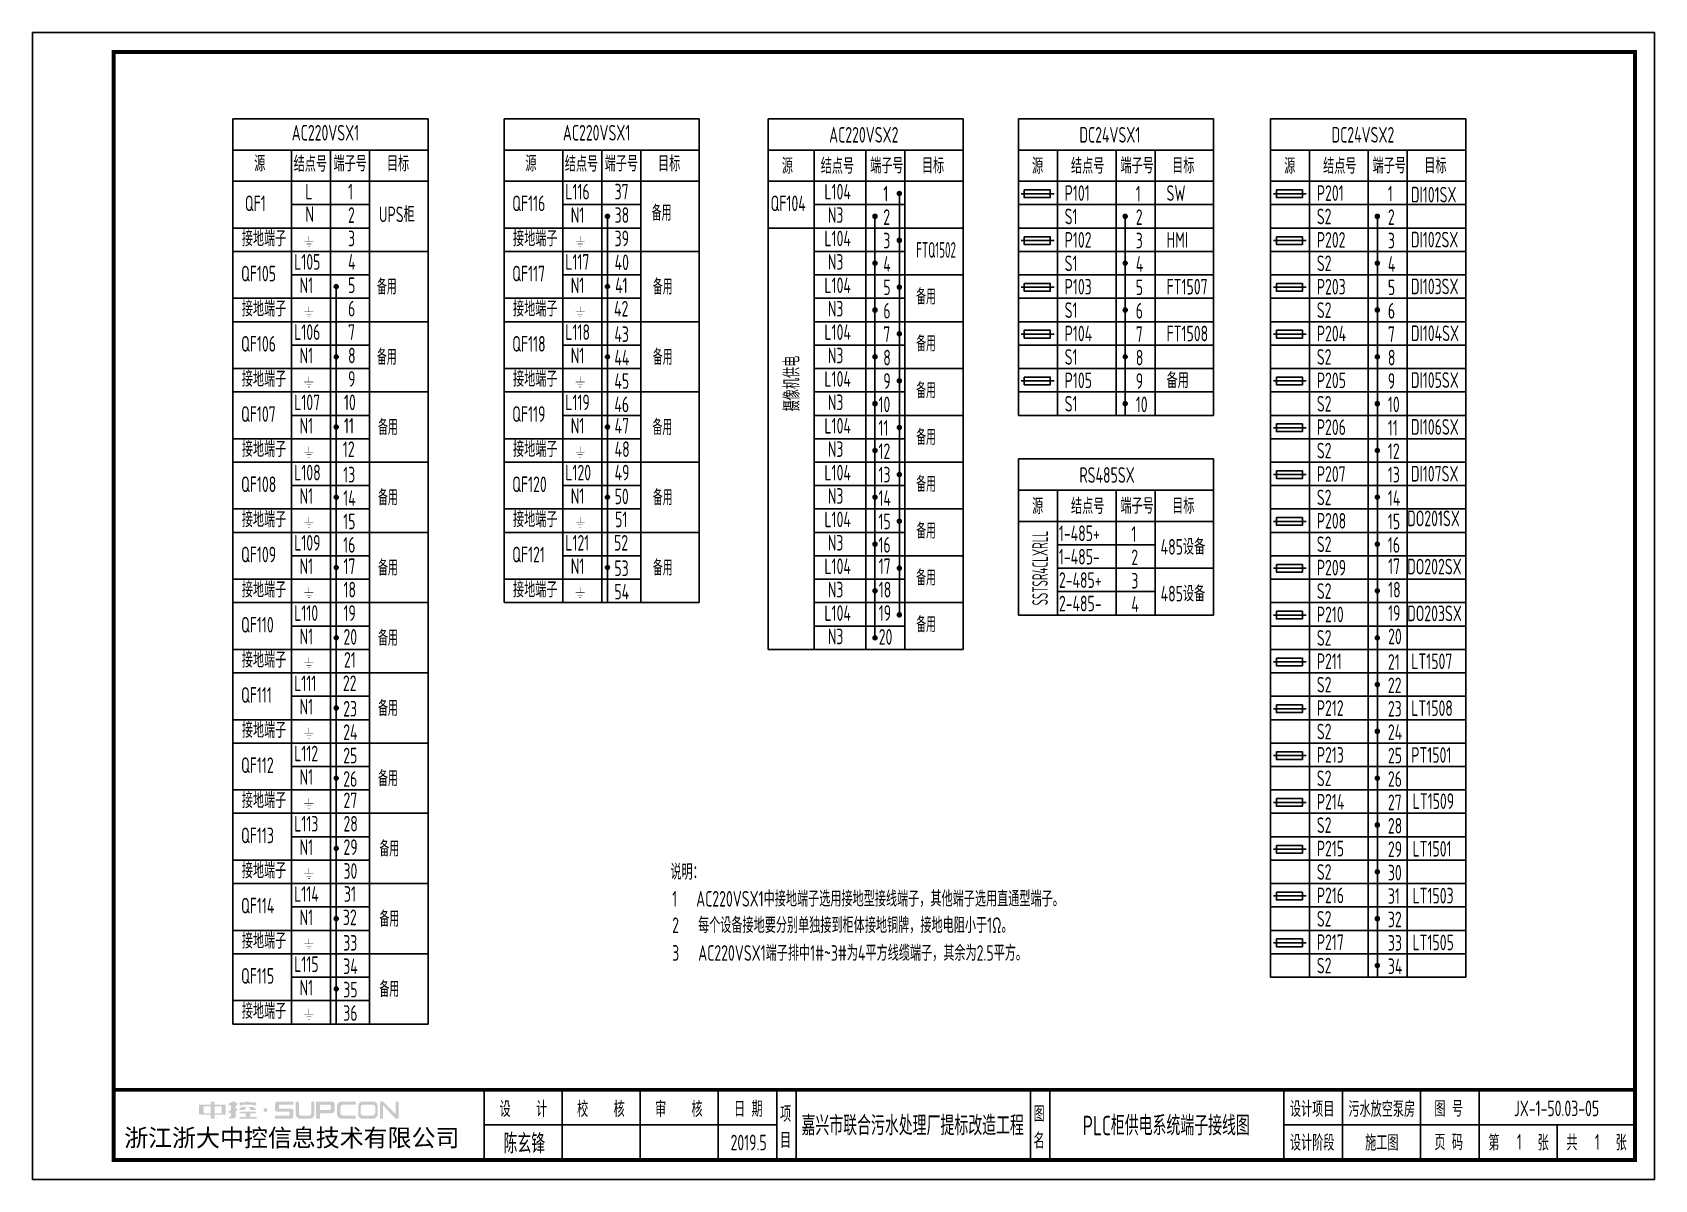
# Model space of a CAD drawing. Header units: millimetres. Extents: x 30557 to 235556, y -116603 to -73383.
# Drawn here: x 143063 to 147221, y -76323 to -73383 of the extents above; entities that cross this region are included whole.
import ezdxf
from ezdxf.enums import TextEntityAlignment as Align

# ---------------------------------------------------------------- set-up
doc = ezdxf.new("R2010")
doc.units = ezdxf.units.MM
doc.layers.add('1', color=3, linetype='Continuous')
doc.layers.add('文本层', color=2, linetype='Continuous')
doc.layers.add('_Drawing', color=7, linetype='Continuous', lineweight=25)
doc.styles.add('supcon', font='sceie.shx', dxfattribs={"width": 0.75, "height": 40, "bigfont": 'sceic.shx'})
doc.styles.add('Title', font='', dxfattribs={"height": 45})
doc.styles.get('Title').set_extended_font_data('SimHei')

msp = doc.modelspace()

# ---------------------------------------------------------------- texts
at = {"style": 'supcon', "width": 0.75}
for s, p in [('L', (143762.2, -73811)), ('L116', (144428.4, -73811)), ('L104', (145092.6, -73811)), ('P101', (145708.5, -73814.6)), ('SW', (145969.6, -73814.6)), ('P201', (146354.8, -73814.6)), ('DI101SX', (146596.2, -73818.6)), ('N', (143762.2, -73868.7)), ('N1', (144442.4, -73871)), ('N3', (145101.3, -73871)), ('S1', (145708.5, -73874.6)), ('S2', (146354.8, -73874.6)), ('L104', (145092.6, -73931)), ('P102', (145708.5, -73934.6)), ('HMI', (145969.6, -73934.6)), ('P202', (146354.8, -73934.6)), ('DI102SX', (146596.2, -73933.9)), ('L105', (143733.4, -73991)), ('L117', (144428.4, -73991)), ('N3', (145101.3, -73991)), ('S1', (145708.5, -73994.6)), ('S2', (146354.8, -73994.6)), ('N1', (143747.3, -74051)), ('N1', (144442.4, -74051)), ('L104', (145092.6, -74051)), ('P103', (145708.5, -74054.6)), ('FT1507', (145969.6, -74054.6)), ('P203', (146354.8, -74054.6)), ('DI103SX', (146596.2, -74053.9)), ('N3', (145101.3, -74111)), ('S1', (145708.5, -74114.6)), ('S2', (146354.8, -74114.6)), ('L106', (143733.4, -74171)), ('L118', (144428.4, -74171)), ('L104', (145092.6, -74171)), ('P104', (145708.5, -74174.6)), ('FT1508', (145969.6, -74174.6)), ('P204', (146354.8, -74174.6)), ('DI104SX', (146596.2, -74173.9)), ('N1', (143747.3, -74231)), ('N1', (144442.4, -74231)), ('N3', (145101.3, -74231)), ('S1', (145708.5, -74234.6)), ('S2', (146354.8, -74234.6)), ('L104', (145092.6, -74291)), ('P105', (145708.5, -74294.6)), ('备用', (145969.6, -74294.6)), ('P205', (146354.8, -74294.6)), ('DI105SX', (146596.2, -74293.9)), ('L107', (143733.4, -74351)), ('L119', (144428.4, -74351)), ('N3', (145101.3, -74351)), ('S1', (145708.5, -74354.6)), ('S2', (146354.8, -74354.6)), ('N1', (143747.3, -74411)), ('N1', (144442.4, -74411)), ('L104', (145092.6, -74411)), ('P206', (146354.8, -74414.6)), ('DI106SX', (146596.2, -74413.9)), ('N3', (145101.3, -74471)), ('S2', (146354.8, -74474.6)), ('L108', (143733.4, -74531)), ('L120', (144428.4, -74531)), ('L104', (145092.6, -74531)), ('P207', (146354.8, -74534.6)), ('DI107SX', (146596.2, -74533.9)), ('N1', (143747.3, -74591)), ('N1', (144442.4, -74591)), ('N3', (145101.3, -74591)), ('S2', (146354.8, -74594.6)), ('L104', (145092.6, -74651)), ('P208', (146354.8, -74654.6)), ('DO201SX', (146586.4, -74648.5)), ('L109', (143733.4, -74711)), ('L121', (144428.4, -74711)), ('N3', (145101.3, -74711)), ('1-485+', (145693.7, -74686.6)), ('485设备', (145954.5, -74721.3)), ('S2', (146354.8, -74714.6)), ('1-485-', (145693.7, -74746.6)), ('N1', (143747.3, -74771)), ('N1', (144442.4, -74771)), ('L104', (145092.6, -74771)), ('P209', (146354.8, -74774.6)), ('DO202SX', (146586.4, -74771.9)), ('N3', (145101.3, -74831)), ('2-485+', (145693.7, -74806.6)), ('485设备', (145954.5, -74841.3)), ('S2', (146354.8, -74834.6)), ('2-485-', (145693.7, -74866.6)), ('L110', (143733.4, -74891)), ('L104', (145092.6, -74891)), ('P210', (146354.8, -74894.6)), ('DO203SX', (146586.4, -74891.9)), ('N1', (143747.3, -74951)), ('N3', (145101.3, -74951)), ('S2', (146354.8, -74954.6)), ('P211', (146354.8, -75014.6)), ('LT1507', (146596.8, -75014.8)), ('L111', (143733.4, -75071)), ('S2', (146354.8, -75074.6)), ('N1', (143747.3, -75131)), ('P212', (146354.8, -75134.6)), ('LT1508', (146596.8, -75134.8)), ('S2', (146354.8, -75194.6)), ('L112', (143733.4, -75251)), ('P213', (146354.8, -75254.6)), ('PT1501', (146596.8, -75254.8)), ('N1', (143747.3, -75311)), ('S2', (146354.8, -75314.6)), ('P214', (146354.8, -75374.6)), ('LT1509', (146600.5, -75373.2)), ('L113', (143733.4, -75431)), ('S2', (146354.8, -75434.6)), ('N1', (143747.3, -75491)), ('P215', (146354.8, -75494.6)), ('LT1501', (146600, -75495.3)), ('S2', (146354.8, -75554.6)), ('L114', (143733.4, -75611)), ('P216', (146354.8, -75614.6)), ('LT1503', (146600, -75615.3)), ('N1', (143747.3, -75671)), ('S2', (146354.8, -75674.6)), ('P217', (146354.8, -75734.6)), ('LT1505', (146600, -75735.3)), ('L115', (143733.4, -75791)), ('S2', (146354.8, -75794.6)), ('N1', (143747.3, -75851))]:
    msp.add_text(s, height=40, dxfattribs=at).set_placement(p)
at = {"color": 3, "style": 'supcon', "width": 0.75}
for s, height, p in [('污水放空泵房', 40, (146521.3, -76140.5)), ('陈玄锋', 50, (144323.4, -76228)), ('2019.5', 40, (144898.4, -76228)), ('1', 40, (146873.9, -76226.6))]:
    msp.add_text(s, height=height, dxfattribs=at).set_placement(p, align=Align.MIDDLE)
at = {"layer": '1', "color": 7, "style": 'supcon', "width": 0.75}
for s, p in [('说明：', (144697.9, -75554.4)), ('1   AC220VSX1中接地端子选用接地型接线端子，其他端子选用直通型端子。', (144702.4, -75623.4)), ('2   每个设备接地要分别单独接到柜体接地铜牌，接地电阻小于1Ω。', (144702.4, -75691.1)), ('3   AC220VSX1端子排中1#~3#为4平方线缆端子，其余为2.5平方。', (144702.4, -75762.3))]:
    msp.add_text(s, height=40, dxfattribs=at).set_placement(p)
at = {"layer": '_Drawing', "color": 3, "style": 'supcon', "width": 0.75}
for s, height, p in [('JX-1-50.03-05', 40, (146969.1, -76140.5)), ('嘉兴市联合污水处理厂提标改造工程', 50, (145318.9, -76181.9)), ('PLC柜供电系统端子接线图', 50, (145968.9, -76181.9)), ('1', 40, (147073.9, -76226.6))]:
    msp.add_text(s, height=height, dxfattribs=at).set_placement(p, align=Align.MIDDLE)
at = {"layer": '文本层', "color": 0, "style": 'supcon', "width": 0.75}
for s, p in [('AC220VSX1', (143727.2, -73660)), ('AC220VSX1', (144422.3, -73660)), ('AC220VSX2', (145104.8, -73665.3)), ('DC24VSX1', (145746.3, -73665.3)), ('DC24VSX2', (146392.6, -73665.3)), ('源', (143631.1, -73739.1)), ('结点号', (143732.2, -73740)), ('端子号 ', (143834.2, -73739.1)), ('目标', (143971.1, -73739.1)), ('源', (144326.2, -73739.1)), ('结点号', (144427.2, -73740)), ('端子号 ', (144529.3, -73739.1)), ('目标', (144666.2, -73739.1)), ('源', (144983.4, -73745.3)), ('结点号 ', (145083.2, -73745.3)), ('端子号', (145210, -73744.4)), ('目标', (145342.5, -73744.4)), ('源', (145624.9, -73745.3)), ('结点号 ', (145724.7, -73745.3)), ('端子号', (145851.5, -73744.4)), ('目标', (145984, -73744.4)), ('源', (146271.2, -73745.3)), ('结点号 ', (146371, -73745.3)), ('端子号', (146497.7, -73744.4)), ('目标', (146630.3, -73744.4)), ('1', (143871.6, -73811)), ('37', (144554.9, -73811)), ('1', (145890.8, -73816.3)), ('2', (143871.6, -73871)), ('38', (144554.9, -73871)), ('2', (145890.8, -73876.3)), ('3', (143871.6, -73931)), ('39', (144554.9, -73931)), ('3', (145890.8, -73936.3)), ('4', (143871.6, -73991)), ('40', (144554.9, -73992.1)), ('4', (145890.8, -73996.3)), ('5', (143871.6, -74051)), ('41', (144556.2, -74051)), ('5', (145890.8, -74056.3)), ('6', (143871.6, -74111)), ('42', (144553.4, -74111)), ('6', (145890.8, -74116.3)), ('7', (143871.6, -74171)), ('8', (143871.6, -74231)), ('9', (143871.6, -74291)), ('10', (143861.1, -74351)), ('11', (143861.1, -74411)), ('47', (144554.9, -74411)), ('12', (143858.3, -74471)), ('48', (144554.9, -74471)), ('49', (144554.9, -74531)), ('RS485SX', (145746.3, -74537.2)), ('50', (144554.9, -74592.1)), ('源', (145624.9, -74617.3)), ('结点号 ', (145724.7, -74617.3)), ('端子号', (145851.5, -74616.4)), ('目标', (145984, -74616.4)), ('51', (144556.2, -74651)), ('52', (144553.4, -74711)), ('1', (145879.4, -74688.3)), ('2', (145879.4, -74748.3)), ('17', (143859.8, -74771)), ('17', (145231.9, -74771)), ('17', (146537.6, -74771)), ('18', (143859.8, -74831)), ('18', (145231.9, -74831)), ('3', (145879.4, -74808.3)), ('18', (146537.6, -74831)), ('4', (145879.4, -74868.3)), ('19', (143859.8, -74891)), ('19', (145231.9, -74891)), ('19', (146537.6, -74891)), ('20', (143859.8, -74952.1)), ('20', (145231.9, -74952.1)), ('20', (146537.6, -74951)), ('21', (143861.1, -75011)), ('22', (143858.3, -75071)), ('27', (143859.8, -75371)), ('28', (143859.8, -75431)), ('29', (143859.8, -75491)), ('30', (143859.8, -75552.1)), ('31', (143861.1, -75611)), ('32', (143858.3, -75671))]:
    msp.add_text(s, height=40, dxfattribs=at).set_placement(p)
at = {"layer": '文本层', "color": 7, "style": 'supcon'}
for s, width, p in [('QF1', 0.75, (143607.2, -73841)), ('QF116', 0.75, (144292.4, -73841)), ('QF104', 0.75, (144954.6, -73841)), ('1', 0.75, (145243.6, -73816.3)), ('1', 0.75, (146537, -73816.3)), ('UPS柜', 0.75, (143950.7, -73869.2)), ('备用', 0.6, (144650.1, -73865.4)), ('2', 0.75, (145243.6, -73876.3)), ('2', 0.75, (146537, -73876.3)), ('接地端子', 0.75, (143599.3, -73931)), ('接地端子', 0.75, (144294.4, -73931)), ('3', 0.75, (145243.6, -73936.3)), ('FTQ1502', 0.6, (145328, -73960.3)), ('3', 0.75, (146537, -73936.3)), ('4', 0.75, (145243.6, -73996.3)), ('4', 0.75, (146537, -73996.3)), ('QF105', 0.75, (143597.3, -74021)), ('备用', 0.6, (143945.7, -74054.8)), ('QF117', 0.75, (144292.4, -74021)), ('备用', 0.6, (144653.1, -74054.8)), ('5', 0.75, (145243.6, -74056.3)), ('备用', 0.6, (145328, -74080.3)), ('5', 0.75, (146537, -74056.3)), ('接地端子', 0.75, (143599.3, -74111)), ('接地端子', 0.75, (144294.4, -74111)), ('6', 0.75, (145243.6, -74116.3)), ('6', 0.75, (146537, -74116.3)), ('43', 0.75, (144554.3, -74176.3)), ('7', 0.75, (145243.6, -74176.3)), ('7', 0.75, (145890.8, -74176.3)), ('7', 0.75, (146537, -74176.3)), ('QF106', 0.75, (143597.3, -74201)), ('QF118', 0.75, (144292.4, -74201)), ('备用', 0.6, (145328, -74200.3)), ('备用', 0.6, (143945.7, -74234.8)), ('44', 0.75, (144554.3, -74236.3)), ('备用', 0.6, (144653.1, -74234.8)), ('8', 0.75, (145243.6, -74236.3)), ('8', 0.75, (145890.8, -74236.3)), ('8', 0.75, (146537, -74236.3)), ('接地端子', 0.75, (143599.3, -74291)), ('接地端子', 0.75, (144294.4, -74291)), ('45', 0.75, (144554.3, -74296.3)), ('9', 0.75, (145243.6, -74296.3)), ('9', 0.75, (145890.8, -74296.3)), ('9', 0.75, (146537, -74296.3)), ('备用', 0.6, (145328, -74320.3)), ('QF107', 0.75, (143597.3, -74381)), ('QF119', 0.75, (144292.4, -74381)), ('46', 0.75, (144554.3, -74356.3)), ('10', 0.75, (145231.2, -74356.3)), ('10', 0.75, (145890.8, -74356.3)), ('10', 0.75, (146537, -74356.3)), ('备用', 0.6, (143948.5, -74414.8)), ('备用', 0.6, (144652.1, -74414.8)), ('11', 0.75, (145231.2, -74416.3)), ('11', 0.75, (146537, -74416.3)), ('接地端子', 0.75, (143599.3, -74471)), ('接地端子', 0.75, (144294.4, -74471)), ('备用', 0.6, (145328, -74440.3)), ('12', 0.75, (145231.2, -74476.3)), ('12', 0.75, (146537, -74476.3)), ('13', 0.75, (143859.2, -74536.3)), ('13', 0.75, (145231.2, -74536.3)), ('13', 0.75, (146537, -74536.3)), ('QF108', 0.75, (143597.3, -74561)), ('备用', 0.6, (143948.5, -74594.8)), ('QF120', 0.75, (144292.4, -74561)), ('备用', 0.6, (144653.1, -74594.8)), ('备用', 0.6, (145328, -74560.3)), ('14', 0.75, (143859.2, -74596.3)), ('14', 0.75, (145231.2, -74596.3)), ('14', 0.75, (146537, -74596.3)), ('接地端子', 0.75, (143599.3, -74651)), ('15', 0.75, (143859.2, -74656.3)), ('接地端子', 0.75, (144294.4, -74651)), ('15', 0.75, (145231.2, -74656.3)), ('备用', 0.6, (145328, -74680.3)), ('15', 0.75, (146537, -74656.3)), ('16', 0.75, (143859.2, -74716.3)), ('16', 0.75, (145231.2, -74716.3)), ('16', 0.75, (146537, -74716.3)), ('QF109', 0.75, (143597.3, -74741)), ('QF121', 0.75, (144292.4, -74741)), ('备用', 0.6, (143948.5, -74774.8)), ('53', 0.75, (144554.3, -74776.3)), ('备用', 0.6, (144653.1, -74774.8)), ('备用', 0.6, (145328, -74800.3)), ('接地端子', 0.75, (143599.3, -74831)), ('接地端子', 0.75, (144294.4, -74831)), ('54', 0.75, (144554.3, -74836.3)), ('QF110', 0.75, (143597.3, -74921)), ('备用', 0.6, (145328, -74920.3)), ('备用', 0.6, (143948.5, -74954.8)), ('接地端子', 0.75, (143599.3, -75011)), ('21', 0.75, (146537, -75016.3)), ('22', 0.75, (146537, -75076.3)), ('QF111', 0.75, (143597.3, -75101)), ('备用', 0.6, (143948.5, -75134.8)), ('23', 0.75, (143859.2, -75136.3)), ('23', 0.75, (146537, -75136.3)), ('接地端子', 0.75, (143599.3, -75191)), ('24', 0.75, (143859.2, -75196.3)), ('24', 0.75, (146537, -75196.3)), ('25', 0.75, (143859.2, -75256.3)), ('25', 0.75, (146537, -75256.3)), ('QF112', 0.75, (143597.3, -75281)), ('26', 0.75, (143859.2, -75316.3)), ('备用', 0.6, (143948.5, -75314.8)), ('26', 0.75, (146537, -75316.3)), ('接地端子', 0.75, (143599.3, -75371)), ('27', 0.75, (146537, -75376.3)), ('QF113', 0.75, (143597.3, -75461)), ('28', 0.75, (146537, -75436.3)), ('备用', 0.6, (143952.1, -75494.8)), ('29', 0.75, (146537, -75496.3)), ('接地端子', 0.75, (143599.3, -75551)), ('30', 0.75, (146537, -75556.3)), ('31', 0.75, (146537, -75616.3)), ('QF114', 0.75, (143597.3, -75641)), ('备用', 0.6, (143952.1, -75674.8)), ('32', 0.75, (146537, -75676.3)), ('接地端子', 0.75, (143599.3, -75731)), ('33', 0.75, (143859.2, -75736.3)), ('33', 0.75, (146537, -75736.3)), ('34', 0.75, (143859.2, -75796.3)), ('34', 0.75, (146537, -75796.3)), ('QF115', 0.75, (143597.3, -75821)), ('35', 0.75, (143859.2, -75856.3)), ('备用', 0.6, (143952.1, -75854.8)), ('接地端子', 0.75, (143599.3, -75911)), ('36', 0.75, (143859.2, -75916.3))]:
    msp.add_text(s, height=40, dxfattribs=dict(at, width=width)).set_placement(p)
for s, width, p in [('摄像机供电', 0.75, (145029, -74354)), ('SSTSR4CLXRLL', 0.6, (145665.4, -74851.3))]:
    msp.add_text(s, height=40, rotation=90, dxfattribs=dict(at, width=width)).set_placement(p)

# ---------------------------------------------------------------- blocks, each defined once
blk = doc.blocks.new('中控·SUPCON')
at = {"linetype": 'Continuous'}
h = blk.add_hatch(color=2, dxfattribs=at)
h.dxf.hatch_style = 1
h.paths.add_polyline_path([(34, 33), (20, 33), (20, 37), (15, 37), (15, 36), (15, 33), (0, 33), (0, 20), (13, 20), (15, 20), (15, 15), (20, 15), (20, 20), (22, 20), (34, 20)])
h.paths.add_polyline_path([(20, 30), (20, 31), (29, 31), (29, 22), (20, 22)], flags=16)
h.paths.add_polyline_path([(15, 30), (15, 22), (6, 22), (6, 31), (15, 31)], flags=16)
h.paths.add_polyline_path([(47, 32), (49, 32), (49, 35), (47, 35), (47, 37), (41, 37), (41, 35), (38, 35), (38, 32), (41, 32), (41, 25.8), (38, 25), (38, 22), (41, 22.8), (41, 18.3), (39, 17), (39, 15), (47, 16), (47, 24.5), (49, 25), (49, 28), (47, 27.5)])
h.paths.add_polyline_path([(61, 30), (55, 30), (52, 28), (52, 26), (58, 26)])
h.paths.add_polyline_path([(73, 28), (71, 28), (70, 30), (64, 30), (66, 26), (73, 26)])
h.paths.add_polyline_path([(73, 36), (64.6, 36), (64.6, 37), (60.4, 37), (60.4, 36), (52, 36), (52, 32), (56.8, 32), (56.8, 33.1), (68.2, 33.1), (68.2, 32), (73, 32)])
h.paths.add_polyline_path([(66, 22), (73, 22), (73, 24), (52, 24), (52, 22), (60, 22), (60, 17), (52, 17), (52, 15), (74, 15), (74, 17), (66, 17)])
h.paths.add_polyline_path([(82.7, 26.1, 1), (87.6, 26.1, 1)])
h.paths.add_polyline_path([(118, 28), (103.5, 28, -0.414214), (102.5, 29), (102.5, 32, -0.414214), (103.5, 33), (121, 33), (121, 37), (100.5, 37, 0.414214), (97.5, 34), (97.5, 27, 0.414214), (100.5, 24), (115, 24, -0.414214), (116, 23), (116, 20, -0.414214), (115, 19), (97.5, 19), (97.5, 15), (118, 15, 0.414214), (121, 18), (121, 25, 0.414214)])
h.paths.add_polyline_path([(128, 37), (124, 37), (124, 36), (124, 21, 0.414214), (130, 15), (142, 15, 0.414214), (148, 21), (148, 37), (144, 37), (144, 22, -0.414214), (141, 19), (131, 19, -0.414214), (128, 22)])
h.paths.add_polyline_path([(174, 26), (174, 33, 0.414214), (170, 37), (150, 37), (150, 36), (150, 15), (155, 15), (155, 22), (170, 22, 0.414214)])
h.paths.add_polyline_path([(167, 26), (155, 26), (155, 33), (167, 33, -0.414214), (169, 31), (169, 28, -0.414214)], flags=16)
h.paths.add_polyline_path([(201, 19), (185, 19, -0.414214), (181, 23), (181, 29, -0.414214), (185, 33), (201, 33), (201, 37), (183, 37, 0.414214), (177, 31), (177, 21, 0.414214), (183, 15), (201, 15)])
h.paths.add_polyline_path([(229, 21), (229, 31, 0.414214), (223, 37), (210, 37, 0.414214), (204, 31), (204, 21, 0.414214), (210, 15), (223, 15, 0.414214)])
h.paths.add_polyline_path([(207, 23), (207, 29, -0.414214), (211, 33), (222, 33, -0.414214), (226, 29), (226, 23, -0.414214), (222, 19), (211, 19, -0.414214)], flags=16)
h.paths.add_polyline_path([(236, 32.1), (252, 15), (256, 15), (256, 37), (252, 37), (252, 21), (236, 37), (232, 37), (232, 36), (232, 15), (236, 15)])
h = blk.add_hatch(color=2, dxfattribs=at)
h.dxf.hatch_style = 1
h.paths.add_polyline_path([(34, 33), (20, 33), (20, 37), (15, 37), (15, 36), (15, 33), (0, 33), (0, 20), (13, 20), (15, 20), (15, 15), (20, 15), (20, 20), (22, 20), (34, 20)])
h.paths.add_polyline_path([(20, 30), (20, 31), (29, 31), (29, 22), (20, 22)], flags=16)
h.paths.add_polyline_path([(15, 30), (15, 22), (6, 22), (6, 31), (15, 31)], flags=16)
h.paths.add_polyline_path([(47, 32), (49, 32), (49, 35), (47, 35), (47, 37), (41, 37), (41, 35), (38, 35), (38, 32), (41, 32), (41, 25.8), (38, 25), (38, 22), (41, 22.8), (41, 18.3), (39, 17), (39, 15), (47, 16), (47, 24.5), (49, 25), (49, 28), (47, 27.5)])
h.paths.add_polyline_path([(61, 30), (55, 30), (52, 28), (52, 26), (58, 26)])
h.paths.add_polyline_path([(73, 28), (71, 28), (70, 30), (64, 30), (66, 26), (73, 26)])
h.paths.add_polyline_path([(73, 36), (64.6, 36), (64.6, 37), (60.4, 37), (60.4, 36), (52, 36), (52, 32), (56.8, 32), (56.8, 33.1), (68.2, 33.1), (68.2, 32), (73, 32)])
h.paths.add_polyline_path([(66, 22), (73, 22), (73, 24), (52, 24), (52, 22), (60, 22), (60, 17), (52, 17), (52, 15), (74, 15), (74, 17), (66, 17)])
h.paths.add_polyline_path([(82.7, 26.1, 1), (87.6, 26.1, 1)])
h.paths.add_polyline_path([(118, 28), (103.5, 28, -0.414214), (102.5, 29), (102.5, 32, -0.414214), (103.5, 33), (121, 33), (121, 37), (100.5, 37, 0.414214), (97.5, 34), (97.5, 27, 0.414214), (100.5, 24), (115, 24, -0.414214), (116, 23), (116, 20, -0.414214), (115, 19), (97.5, 19), (97.5, 15), (118, 15, 0.414214), (121, 18), (121, 25, 0.414214)])
h.paths.add_polyline_path([(128, 37), (124, 37), (124, 36), (124, 21, 0.414214), (130, 15), (142, 15, 0.414214), (148, 21), (148, 37), (144, 37), (144, 22, -0.414214), (141, 19), (131, 19, -0.414214), (128, 22)])
h.paths.add_polyline_path([(174, 26), (174, 33, 0.414214), (170, 37), (150, 37), (150, 36), (150, 15), (155, 15), (155, 22), (170, 22, 0.414214)])
h.paths.add_polyline_path([(167, 26), (155, 26), (155, 33), (167, 33, -0.414214), (169, 31), (169, 28, -0.414214)], flags=16)
h.paths.add_polyline_path([(201, 19), (185, 19, -0.414214), (181, 23), (181, 29, -0.414214), (185, 33), (201, 33), (201, 37), (183, 37, 0.414214), (177, 31), (177, 21, 0.414214), (183, 15), (201, 15)])
h.paths.add_polyline_path([(229, 21), (229, 31, 0.414214), (223, 37), (210, 37, 0.414214), (204, 31), (204, 21, 0.414214), (210, 15), (223, 15, 0.414214)])
h.paths.add_polyline_path([(207, 23), (207, 29, -0.414214), (211, 33), (222, 33, -0.414214), (226, 29), (226, 23, -0.414214), (222, 19), (211, 19, -0.414214)], flags=16)
h.paths.add_polyline_path([(236, 32.1), (252, 15), (256, 15), (256, 37), (252, 37), (252, 21), (236, 37), (232, 37), (232, 36), (232, 15), (236, 15)])
h = blk.add_hatch(color=2, dxfattribs=at)
h.dxf.hatch_style = 1
h.paths.add_polyline_path([(34, 33), (20, 33), (20, 37), (15, 37), (15, 36), (15, 33), (0, 33), (0, 20), (13, 20), (15, 20), (15, 15), (20, 15), (20, 20), (22, 20), (34, 20)])
h.paths.add_polyline_path([(20, 30), (20, 31), (29, 31), (29, 22), (20, 22)], flags=16)
h.paths.add_polyline_path([(15, 30), (15, 22), (6, 22), (6, 31), (15, 31)], flags=16)
h.paths.add_polyline_path([(47, 32), (49, 32), (49, 35), (47, 35), (47, 37), (41, 37), (41, 35), (38, 35), (38, 32), (41, 32), (41, 25.8), (38, 25), (38, 22), (41, 22.8), (41, 18.3), (39, 17), (39, 15), (47, 16), (47, 24.5), (49, 25), (49, 28), (47, 27.5)])
h.paths.add_polyline_path([(61, 30), (55, 30), (52, 28), (52, 26), (58, 26)])
h.paths.add_polyline_path([(73, 28), (71, 28), (70, 30), (64, 30), (66, 26), (73, 26)])
h.paths.add_polyline_path([(73, 36), (64.6, 36), (64.6, 37), (60.4, 37), (60.4, 36), (52, 36), (52, 32), (56.8, 32), (56.8, 33.1), (68.2, 33.1), (68.2, 32), (73, 32)])
h.paths.add_polyline_path([(66, 22), (73, 22), (73, 24), (52, 24), (52, 22), (60, 22), (60, 17), (52, 17), (52, 15), (74, 15), (74, 17), (66, 17)])
h.paths.add_polyline_path([(82.7, 26.1, 1), (87.6, 26.1, 1)])
h.paths.add_polyline_path([(118, 28), (103.5, 28, -0.414214), (102.5, 29), (102.5, 32, -0.414214), (103.5, 33), (121, 33), (121, 37), (100.5, 37, 0.414214), (97.5, 34), (97.5, 27, 0.414214), (100.5, 24), (115, 24, -0.414214), (116, 23), (116, 20, -0.414214), (115, 19), (97.5, 19), (97.5, 15), (118, 15, 0.414214), (121, 18), (121, 25, 0.414214)])
h.paths.add_polyline_path([(128, 37), (124, 37), (124, 36), (124, 21, 0.414214), (130, 15), (142, 15, 0.414214), (148, 21), (148, 37), (144, 37), (144, 22, -0.414214), (141, 19), (131, 19, -0.414214), (128, 22)])
h.paths.add_polyline_path([(174, 26), (174, 33, 0.414214), (170, 37), (150, 37), (150, 36), (150, 15), (155, 15), (155, 22), (170, 22, 0.414214)])
h.paths.add_polyline_path([(167, 26), (155, 26), (155, 33), (167, 33, -0.414214), (169, 31), (169, 28, -0.414214)], flags=16)
h.paths.add_polyline_path([(201, 19), (185, 19, -0.414214), (181, 23), (181, 29, -0.414214), (185, 33), (201, 33), (201, 37), (183, 37, 0.414214), (177, 31), (177, 21, 0.414214), (183, 15), (201, 15)])
h.paths.add_polyline_path([(229, 21), (229, 31, 0.414214), (223, 37), (210, 37, 0.414214), (204, 31), (204, 21, 0.414214), (210, 15), (223, 15, 0.414214)])
h.paths.add_polyline_path([(207, 23), (207, 29, -0.414214), (211, 33), (222, 33, -0.414214), (226, 29), (226, 23, -0.414214), (222, 19), (211, 19, -0.414214)], flags=16)
h.paths.add_polyline_path([(236, 32.1), (252, 15), (256, 15), (256, 37), (252, 37), (252, 21), (236, 37), (232, 37), (232, 36), (232, 15), (236, 15)])
h = blk.add_hatch(color=2, dxfattribs=at)
h.dxf.hatch_style = 1
h.paths.add_polyline_path([(34, 33), (20, 33), (20, 37), (15, 37), (15, 36), (15, 33), (0, 33), (0, 20), (13, 20), (15, 20), (15, 15), (20, 15), (20, 20), (22, 20), (34, 20)])
h.paths.add_polyline_path([(20, 30), (20, 31), (29, 31), (29, 22), (20, 22)], flags=16)
h.paths.add_polyline_path([(15, 30), (15, 22), (6, 22), (6, 31), (15, 31)], flags=16)
h.paths.add_polyline_path([(47, 32), (49, 32), (49, 35), (47, 35), (47, 37), (41, 37), (41, 35), (38, 35), (38, 32), (41, 32), (41, 25.8), (38, 25), (38, 22), (41, 22.8), (41, 18.3), (39, 17), (39, 15), (47, 16), (47, 24.5), (49, 25), (49, 28), (47, 27.5)])
h.paths.add_polyline_path([(61, 30), (55, 30), (52, 28), (52, 26), (58, 26)])
h.paths.add_polyline_path([(73, 28), (71, 28), (70, 30), (64, 30), (66, 26), (73, 26)])
h.paths.add_polyline_path([(73, 36), (64.6, 36), (64.6, 37), (60.4, 37), (60.4, 36), (52, 36), (52, 32), (56.8, 32), (56.8, 33.1), (68.2, 33.1), (68.2, 32), (73, 32)])
h.paths.add_polyline_path([(66, 22), (73, 22), (73, 24), (52, 24), (52, 22), (60, 22), (60, 17), (52, 17), (52, 15), (74, 15), (74, 17), (66, 17)])
h.paths.add_polyline_path([(82.7, 26.1, 1), (87.6, 26.1, 1)])
h.paths.add_polyline_path([(118, 28), (103.5, 28, -0.414214), (102.5, 29), (102.5, 32, -0.414214), (103.5, 33), (121, 33), (121, 37), (100.5, 37, 0.414214), (97.5, 34), (97.5, 27, 0.414214), (100.5, 24), (115, 24, -0.414214), (116, 23), (116, 20, -0.414214), (115, 19), (97.5, 19), (97.5, 15), (118, 15, 0.414214), (121, 18), (121, 25, 0.414214)])
h.paths.add_polyline_path([(128, 37), (124, 37), (124, 36), (124, 21, 0.414214), (130, 15), (142, 15, 0.414214), (148, 21), (148, 37), (144, 37), (144, 22, -0.414214), (141, 19), (131, 19, -0.414214), (128, 22)])
h.paths.add_polyline_path([(174, 26), (174, 33, 0.414214), (170, 37), (150, 37), (150, 36), (150, 15), (155, 15), (155, 22), (170, 22, 0.414214)])
h.paths.add_polyline_path([(167, 26), (155, 26), (155, 33), (167, 33, -0.414214), (169, 31), (169, 28, -0.414214)], flags=16)
h.paths.add_polyline_path([(201, 19), (185, 19, -0.414214), (181, 23), (181, 29, -0.414214), (185, 33), (201, 33), (201, 37), (183, 37, 0.414214), (177, 31), (177, 21, 0.414214), (183, 15), (201, 15)])
h.paths.add_polyline_path([(229, 21), (229, 31, 0.414214), (223, 37), (210, 37, 0.414214), (204, 31), (204, 21, 0.414214), (210, 15), (223, 15, 0.414214)])
h.paths.add_polyline_path([(207, 23), (207, 29, -0.414214), (211, 33), (222, 33, -0.414214), (226, 29), (226, 23, -0.414214), (222, 19), (211, 19, -0.414214)], flags=16)
h.paths.add_polyline_path([(236, 32.1), (252, 15), (256, 15), (256, 37), (252, 37), (252, 21), (236, 37), (232, 37), (232, 36), (232, 15), (236, 15)])
h = blk.add_hatch(color=2, dxfattribs=at)
h.dxf.hatch_style = 1
h.paths.add_polyline_path([(34, 33), (20, 33), (20, 37), (15, 37), (15, 36), (15, 33), (0, 33), (0, 20), (13, 20), (15, 20), (15, 15), (20, 15), (20, 20), (22, 20), (34, 20)])
h.paths.add_polyline_path([(20, 30), (20, 31), (29, 31), (29, 22), (20, 22)], flags=16)
h.paths.add_polyline_path([(15, 30), (15, 22), (6, 22), (6, 31), (15, 31)], flags=16)
h.paths.add_polyline_path([(47, 32), (49, 32), (49, 35), (47, 35), (47, 37), (41, 37), (41, 35), (38, 35), (38, 32), (41, 32), (41, 25.8), (38, 25), (38, 22), (41, 22.8), (41, 18.3), (39, 17), (39, 15), (47, 16), (47, 24.5), (49, 25), (49, 28), (47, 27.5)])
h.paths.add_polyline_path([(61, 30), (55, 30), (52, 28), (52, 26), (58, 26)])
h.paths.add_polyline_path([(73, 28), (71, 28), (70, 30), (64, 30), (66, 26), (73, 26)])
h.paths.add_polyline_path([(73, 36), (64.6, 36), (64.6, 37), (60.4, 37), (60.4, 36), (52, 36), (52, 32), (56.8, 32), (56.8, 33.1), (68.2, 33.1), (68.2, 32), (73, 32)])
h.paths.add_polyline_path([(66, 22), (73, 22), (73, 24), (52, 24), (52, 22), (60, 22), (60, 17), (52, 17), (52, 15), (74, 15), (74, 17), (66, 17)])
h.paths.add_polyline_path([(82.7, 26.1, 1), (87.6, 26.1, 1)])
h.paths.add_polyline_path([(118, 28), (103.5, 28, -0.414214), (102.5, 29), (102.5, 32, -0.414214), (103.5, 33), (121, 33), (121, 37), (100.5, 37, 0.414214), (97.5, 34), (97.5, 27, 0.414214), (100.5, 24), (115, 24, -0.414214), (116, 23), (116, 20, -0.414214), (115, 19), (97.5, 19), (97.5, 15), (118, 15, 0.414214), (121, 18), (121, 25, 0.414214)])
h.paths.add_polyline_path([(128, 37), (124, 37), (124, 36), (124, 21, 0.414214), (130, 15), (142, 15, 0.414214), (148, 21), (148, 37), (144, 37), (144, 22, -0.414214), (141, 19), (131, 19, -0.414214), (128, 22)])
h.paths.add_polyline_path([(174, 26), (174, 33, 0.414214), (170, 37), (150, 37), (150, 36), (150, 15), (155, 15), (155, 22), (170, 22, 0.414214)])
h.paths.add_polyline_path([(167, 26), (155, 26), (155, 33), (167, 33, -0.414214), (169, 31), (169, 28, -0.414214)], flags=16)
h.paths.add_polyline_path([(201, 19), (185, 19, -0.414214), (181, 23), (181, 29, -0.414214), (185, 33), (201, 33), (201, 37), (183, 37, 0.414214), (177, 31), (177, 21, 0.414214), (183, 15), (201, 15)])
h.paths.add_polyline_path([(229, 21), (229, 31, 0.414214), (223, 37), (210, 37, 0.414214), (204, 31), (204, 21, 0.414214), (210, 15), (223, 15, 0.414214)])
h.paths.add_polyline_path([(207, 23), (207, 29, -0.414214), (211, 33), (222, 33, -0.414214), (226, 29), (226, 23, -0.414214), (222, 19), (211, 19, -0.414214)], flags=16)
h.paths.add_polyline_path([(236, 32.1), (252, 15), (256, 15), (256, 37), (252, 37), (252, 21), (236, 37), (232, 37), (232, 36), (232, 15), (236, 15)])
h = blk.add_hatch(color=2, dxfattribs=at)
h.dxf.hatch_style = 1
h.paths.add_polyline_path([(34, 33), (20, 33), (20, 37), (15, 37), (15, 36), (15, 33), (0, 33), (0, 20), (13, 20), (15, 20), (15, 15), (20, 15), (20, 20), (22, 20), (34, 20)])
h.paths.add_polyline_path([(20, 30), (20, 31), (29, 31), (29, 22), (20, 22)], flags=16)
h.paths.add_polyline_path([(15, 30), (15, 22), (6, 22), (6, 31), (15, 31)], flags=16)
h.paths.add_polyline_path([(47, 32), (49, 32), (49, 35), (47, 35), (47, 37), (41, 37), (41, 35), (38, 35), (38, 32), (41, 32), (41, 25.8), (38, 25), (38, 22), (41, 22.8), (41, 18.3), (39, 17), (39, 15), (47, 16), (47, 24.5), (49, 25), (49, 28), (47, 27.5)])
h.paths.add_polyline_path([(61, 30), (55, 30), (52, 28), (52, 26), (58, 26)])
h.paths.add_polyline_path([(73, 28), (71, 28), (70, 30), (64, 30), (66, 26), (73, 26)])
h.paths.add_polyline_path([(73, 36), (64.6, 36), (64.6, 37), (60.4, 37), (60.4, 36), (52, 36), (52, 32), (56.8, 32), (56.8, 33.1), (68.2, 33.1), (68.2, 32), (73, 32)])
h.paths.add_polyline_path([(66, 22), (73, 22), (73, 24), (52, 24), (52, 22), (60, 22), (60, 17), (52, 17), (52, 15), (74, 15), (74, 17), (66, 17)])
h.paths.add_polyline_path([(82.7, 26.1, 1), (87.6, 26.1, 1)])
h.paths.add_polyline_path([(118, 28), (103.5, 28, -0.414214), (102.5, 29), (102.5, 32, -0.414214), (103.5, 33), (121, 33), (121, 37), (100.5, 37, 0.414214), (97.5, 34), (97.5, 27, 0.414214), (100.5, 24), (115, 24, -0.414214), (116, 23), (116, 20, -0.414214), (115, 19), (97.5, 19), (97.5, 15), (118, 15, 0.414214), (121, 18), (121, 25, 0.414214)])
h.paths.add_polyline_path([(128, 37), (124, 37), (124, 36), (124, 21, 0.414214), (130, 15), (142, 15, 0.414214), (148, 21), (148, 37), (144, 37), (144, 22, -0.414214), (141, 19), (131, 19, -0.414214), (128, 22)])
h.paths.add_polyline_path([(174, 26), (174, 33, 0.414214), (170, 37), (150, 37), (150, 36), (150, 15), (155, 15), (155, 22), (170, 22, 0.414214)])
h.paths.add_polyline_path([(167, 26), (155, 26), (155, 33), (167, 33, -0.414214), (169, 31), (169, 28, -0.414214)], flags=16)
h.paths.add_polyline_path([(201, 19), (185, 19, -0.414214), (181, 23), (181, 29, -0.414214), (185, 33), (201, 33), (201, 37), (183, 37, 0.414214), (177, 31), (177, 21, 0.414214), (183, 15), (201, 15)])
h.paths.add_polyline_path([(229, 21), (229, 31, 0.414214), (223, 37), (210, 37, 0.414214), (204, 31), (204, 21, 0.414214), (210, 15), (223, 15, 0.414214)])
h.paths.add_polyline_path([(207, 23), (207, 29, -0.414214), (211, 33), (222, 33, -0.414214), (226, 29), (226, 23, -0.414214), (222, 19), (211, 19, -0.414214)], flags=16)
h.paths.add_polyline_path([(236, 32.1), (252, 15), (256, 15), (256, 37), (252, 37), (252, 21), (236, 37), (232, 37), (232, 36), (232, 15), (236, 15)])
blk = doc.blocks.new('supcon图框')
at = {"linetype": 'Continuous'}
for p, q in [((6145.7, 4361.7), (1987.7, 4361.7)), ((1987.7, 4361.7), (1987.7, 1421.7)), ((6145.7, 1421.7), (6145.7, 4361.7)), ((1987.7, 1421.7), (6145.7, 1421.7))]:
    blk.add_line(p, q, dxfattribs=at)
for p, q in [((3145.7, 1651.7), (3145.7, 1471.7)), ((3345.7, 1651.7), (3345.7, 1471.7)), ((3545.7, 1651.7), (3545.7, 1471.7)), ((3745.7, 1651.7), (3745.7, 1471.7)), ((3895.7, 1651.7), (3895.7, 1471.7)), ((3945.7, 1651.7), (3945.7, 1471.7)), ((4545.7, 1651.7), (4545.7, 1471.7)), ((4595.7, 1651.7), (4595.7, 1471.7)), ((5195.7, 1651.7), (5195.7, 1471.7)), ((5345.7, 1651.7), (5345.7, 1471.7)), ((5545.7, 1651.7), (5545.7, 1471.7)), ((5695.7, 1651.7), (5695.7, 1471.7)), ((3145.7, 1561.7), (3895.7, 1561.7)), ((5195.7, 1561.7), (6095.7, 1561.7)), ((5895.7, 1561.7), (5895.7, 1471.7))]:
    blk.add_line(p, q)
at = {"linetype": 'Continuous', "const_width": 10}
blk.add_lwpolyline([(2195.7, 4311.7), (6095.7, 4311.7), (6095.7, 1471.7), (2195.7, 1471.7)], close=True, dxfattribs=at)
blk.add_lwpolyline([(2195.7, 1651.7), (6095.7, 1651.7)], dxfattribs=at)
at = {"linetype": 'Continuous', "xscale": 2, "yscale": 2, "zscale": 2}
blk.add_blockref('中控·SUPCON', (2414.6, 1547.7), dxfattribs=at)
at = {"style": 'supcon', "width": 0.75}
for s, p in [('设    计', (3246.2, 1604.2)), ('校    核', (3444.8, 1604.2)), ('审    核', (3644.5, 1604.2)), ('日 期', (3822.5, 1604.2)), ('设计项目', (5268, 1604.2)), ('图 号', (5618, 1604.2)), ('项', (3918.2, 1590.7)), ('图', (4568.2, 1590.7)), ('目', (3918.2, 1522.9)), ('名', (4568.2, 1522.9)), ('设计阶段', (5268, 1518.1)), ('施工图', (5446.5, 1518.1)), ('页 码', (5618, 1518.1)), ('第      张', (5797, 1518.1)), ('共      张', (5997, 1518.1))]:
    blk.add_text(s, height=40, dxfattribs=at).set_placement(p, align=Align.MIDDLE)
at = {"style": 'Title'}
blk.add_text('浙江浙大中控信息技术有限公司', height=45, dxfattribs=at).set_placement((2222.8, 1506.2))

# ---------------------------------------------------------------- hatches: boundary and pattern name
h = msp.add_hatch(color=256)
h.dxf.hatch_style = 1
h.paths.add_polyline_path([(145289.7, -73795.7, 1), (145279.7, -73795.7, 1)])
h = msp.add_hatch(color=256)
h.dxf.hatch_style = 1
h.paths.add_polyline_path([(144541.5, -73854.3, 1), (144531.5, -73854.3, 1)])
h = msp.add_hatch(color=256)
h.dxf.hatch_style = 1
h.paths.add_polyline_path([(145227.2, -73854.3, 1), (145217.2, -73854.3, 1)])
h = msp.add_hatch(color=256)
h.dxf.hatch_style = 1
h.paths.add_polyline_path([(145868.7, -73854.3, 1), (145858.7, -73854.3, 1)])
h = msp.add_hatch(color=256)
h.dxf.hatch_style = 1
h.paths.add_polyline_path([(146515, -73854.3, 1), (146505, -73854.3, 1)])
h = msp.add_hatch(color=256)
h.dxf.hatch_style = 1
h.paths.add_polyline_path([(145289.7, -73915.7, 1), (145279.7, -73915.7, 1)])
h = msp.add_hatch(color=256)
h.dxf.hatch_style = 1
h.paths.add_polyline_path([(145227.2, -73974.3, 1), (145217.2, -73974.3, 1)])
h = msp.add_hatch(color=256)
h.dxf.hatch_style = 1
h.paths.add_polyline_path([(145868.7, -73974.3, 1), (145858.7, -73974.3, 1)])
h = msp.add_hatch(color=256)
h.dxf.hatch_style = 1
h.paths.add_polyline_path([(146515, -73974.3, 1), (146505, -73974.3, 1)])
h = msp.add_hatch(color=256)
h.dxf.hatch_style = 1
h.paths.add_polyline_path([(143846.4, -74034.3, 1), (143836.4, -74034.3, 1)])
h = msp.add_hatch(color=256)
h.dxf.hatch_style = 1
h.paths.add_polyline_path([(144541.5, -74034.3, 1), (144531.5, -74034.3, 1)])
h = msp.add_hatch(color=256)
h.dxf.hatch_style = 1
h.paths.add_polyline_path([(145289.7, -74035.7, 1), (145279.7, -74035.7, 1)])
h = msp.add_hatch(color=256)
h.dxf.hatch_style = 1
h.paths.add_polyline_path([(145227.2, -74094.3, 1), (145217.2, -74094.3, 1)])
h = msp.add_hatch(color=256)
h.dxf.hatch_style = 1
h.paths.add_polyline_path([(145868.7, -74094.3, 1), (145858.7, -74094.3, 1)])
h = msp.add_hatch(color=256)
h.dxf.hatch_style = 1
h.paths.add_polyline_path([(146515, -74094.3, 1), (146505, -74094.3, 1)])
h = msp.add_hatch(color=256)
h.dxf.hatch_style = 1
h.paths.add_polyline_path([(145289.7, -74155.7, 1), (145279.7, -74155.7, 1)])
h = msp.add_hatch(color=256)
h.dxf.hatch_style = 1
h.paths.add_polyline_path([(143846.4, -74214.3, 1), (143836.4, -74214.3, 1)])
h = msp.add_hatch(color=256)
h.dxf.hatch_style = 1
h.paths.add_polyline_path([(144541.5, -74214.3, 1), (144531.5, -74214.3, 1)])
h = msp.add_hatch(color=256)
h.dxf.hatch_style = 1
h.paths.add_polyline_path([(145227.2, -74214.3, 1), (145217.2, -74214.3, 1)])
h = msp.add_hatch(color=256)
h.dxf.hatch_style = 1
h.paths.add_polyline_path([(145868.7, -74214.3, 1), (145858.7, -74214.3, 1)])
h = msp.add_hatch(color=256)
h.dxf.hatch_style = 1
h.paths.add_polyline_path([(146515, -74214.3, 1), (146505, -74214.3, 1)])
h = msp.add_hatch(color=256)
h.dxf.hatch_style = 1
h.paths.add_polyline_path([(145289.7, -74275.7, 1), (145279.7, -74275.7, 1)])
h = msp.add_hatch(color=256)
h.dxf.hatch_style = 1
h.paths.add_polyline_path([(145227.2, -74334.3, 1), (145217.2, -74334.3, 1)])
h = msp.add_hatch(color=256)
h.dxf.hatch_style = 1
h.paths.add_polyline_path([(145868.7, -74334.3, 1), (145858.7, -74334.3, 1)])
h = msp.add_hatch(color=256)
h.dxf.hatch_style = 1
h.paths.add_polyline_path([(146515, -74334.3, 1), (146505, -74334.3, 1)])
h = msp.add_hatch(color=256)
h.dxf.hatch_style = 1
h.paths.add_polyline_path([(143846.4, -74394.3, 1), (143836.4, -74394.3, 1)])
h = msp.add_hatch(color=256)
h.dxf.hatch_style = 1
h.paths.add_polyline_path([(144541.5, -74394.3, 1), (144531.5, -74394.3, 1)])
h = msp.add_hatch(color=256)
h.dxf.hatch_style = 1
h.paths.add_polyline_path([(145289.7, -74395.7, 1), (145279.7, -74395.7, 1)])
h = msp.add_hatch(color=256)
h.dxf.hatch_style = 1
h.paths.add_polyline_path([(145227.2, -74454.3, 1), (145217.2, -74454.3, 1)])
h = msp.add_hatch(color=256)
h.dxf.hatch_style = 1
h.paths.add_polyline_path([(146515, -74454.3, 1), (146505, -74454.3, 1)])
h = msp.add_hatch(color=256)
h.dxf.hatch_style = 1
h.paths.add_polyline_path([(145289.7, -74515.7, 1), (145279.7, -74515.7, 1)])
h = msp.add_hatch(color=256)
h.dxf.hatch_style = 1
h.paths.add_polyline_path([(143846.4, -74574.3, 1), (143836.4, -74574.3, 1)])
h = msp.add_hatch(color=256)
h.dxf.hatch_style = 1
h.paths.add_polyline_path([(144541.5, -74574.3, 1), (144531.5, -74574.3, 1)])
h = msp.add_hatch(color=256)
h.dxf.hatch_style = 1
h.paths.add_polyline_path([(145227.2, -74574.3, 1), (145217.2, -74574.3, 1)])
h = msp.add_hatch(color=256)
h.dxf.hatch_style = 1
h.paths.add_polyline_path([(146515, -74574.3, 1), (146505, -74574.3, 1)])
h = msp.add_hatch(color=256)
h.dxf.hatch_style = 1
h.paths.add_polyline_path([(145289.7, -74635.7, 1), (145279.7, -74635.7, 1)])
h = msp.add_hatch(color=256)
h.dxf.hatch_style = 1
h.paths.add_polyline_path([(145227.2, -74694.3, 1), (145217.2, -74694.3, 1)])
h = msp.add_hatch(color=256)
h.dxf.hatch_style = 1
h.paths.add_polyline_path([(146515, -74694.3, 1), (146505, -74694.3, 1)])
h = msp.add_hatch(color=256)
h.dxf.hatch_style = 1
h.paths.add_polyline_path([(143846.4, -74754.3, 1), (143836.4, -74754.3, 1)])
h = msp.add_hatch(color=256)
h.dxf.hatch_style = 1
h.paths.add_polyline_path([(144541.5, -74754.3, 1), (144531.5, -74754.3, 1)])
h = msp.add_hatch(color=256)
h.dxf.hatch_style = 1
h.paths.add_polyline_path([(145289.7, -74755.7, 1), (145279.7, -74755.7, 1)])
h = msp.add_hatch(color=256)
h.dxf.hatch_style = 1
h.paths.add_polyline_path([(145227.2, -74814.3, 1), (145217.2, -74814.3, 1)])
h = msp.add_hatch(color=256)
h.dxf.hatch_style = 1
h.paths.add_polyline_path([(146515, -74814.3, 1), (146505, -74814.3, 1)])
h = msp.add_hatch(color=256)
h.dxf.hatch_style = 1
h.paths.add_polyline_path([(145289.7, -74875.7, 1), (145279.7, -74875.7, 1)])
h = msp.add_hatch(color=256)
h.dxf.hatch_style = 1
h.paths.add_polyline_path([(143846.4, -74934.3, 1), (143836.4, -74934.3, 1)])
h = msp.add_hatch(color=256)
h.dxf.hatch_style = 1
h.paths.add_polyline_path([(145227.2, -74934.3, 1), (145217.2, -74934.3, 1)])
h = msp.add_hatch(color=256)
h.dxf.hatch_style = 1
h.paths.add_polyline_path([(146515, -74934.3, 1), (146505, -74934.3, 1)])
h = msp.add_hatch(color=256)
h.dxf.hatch_style = 1
h.paths.add_polyline_path([(146515, -75054.3, 1), (146505, -75054.3, 1)])
h = msp.add_hatch(color=256)
h.dxf.hatch_style = 1
h.paths.add_polyline_path([(143846.4, -75114.3, 1), (143836.4, -75114.3, 1)])
h = msp.add_hatch(color=256)
h.dxf.hatch_style = 1
h.paths.add_polyline_path([(146515, -75174.3, 1), (146505, -75174.3, 1)])
h = msp.add_hatch(color=256)
h.dxf.hatch_style = 1
h.paths.add_polyline_path([(143846.4, -75294.3, 1), (143836.4, -75294.3, 1)])
h = msp.add_hatch(color=256)
h.dxf.hatch_style = 1
h.paths.add_polyline_path([(146515, -75294.3, 1), (146505, -75294.3, 1)])
h = msp.add_hatch(color=256)
h.dxf.hatch_style = 1
h.paths.add_polyline_path([(146515, -75414.3, 1), (146505, -75414.3, 1)])
h = msp.add_hatch(color=256)
h.dxf.hatch_style = 1
h.paths.add_polyline_path([(143846.4, -75474.3, 1), (143836.4, -75474.3, 1)])
h = msp.add_hatch(color=256)
h.dxf.hatch_style = 1
h.paths.add_polyline_path([(146515, -75534.3, 1), (146505, -75534.3, 1)])
h = msp.add_hatch(color=256)
h.dxf.hatch_style = 1
h.paths.add_polyline_path([(143846.4, -75654.3, 1), (143836.4, -75654.3, 1)])
h = msp.add_hatch(color=256)
h.dxf.hatch_style = 1
h.paths.add_polyline_path([(146515, -75654.3, 1), (146505, -75654.3, 1)])
h = msp.add_hatch(color=256)
h.dxf.hatch_style = 1
h.paths.add_polyline_path([(146515, -75774.3, 1), (146505, -75774.3, 1)])
h = msp.add_hatch(color=256)
h.dxf.hatch_style = 1
h.paths.add_polyline_path([(143846.4, -75834.3, 1), (143836.4, -75834.3, 1)])

# ---------------------------------------------------------------- linework, layer by layer
at = {"lineweight": -3}
for p, q in [((144076.6, -73604.3), (143576.6, -73604.3)), ((143576.6, -73604.3), (143576.6, -75924.3)), ((144076.6, -73604.3), (144076.6, -75924.3)), ((144771.7, -73604.3), (144271.7, -73604.3)), ((144271.7, -73604.3), (144271.7, -74844.3)), ((144771.7, -73604.3), (144771.7, -74844.3)), ((144948.6, -73604.3), (145448.6, -73604.3)), ((144948.6, -73604.3), (144948.6, -74964.3)), ((145448.6, -73604.3), (145448.6, -74964.3)), ((145590.1, -73604.3), (146090.1, -73604.3)), ((145590.1, -73604.3), (145590.1, -74364.3)), ((146090.1, -73604.3), (146090.1, -74364.3)), ((146236.4, -73604.3), (146736.4, -73604.3)), ((146236.4, -73604.3), (146236.4, -75804.3)), ((146736.4, -73604.3), (146736.4, -75804.3)), ((144076.6, -73684.3), (143576.6, -73684.3)), ((143726.6, -73684.3), (143726.6, -75924.3)), ((143826.6, -73684.3), (143826.6, -75924.3)), ((143926.6, -73684.3), (143926.6, -75924.3)), ((144771.7, -73684.3), (144271.7, -73684.3)), ((144421.7, -73684.3), (144421.7, -74844.3)), ((144521.7, -73684.3), (144521.7, -74844.3)), ((144621.7, -73684.3), (144621.7, -74844.3)), ((144948.6, -73684.3), (145448.6, -73684.3)), ((145066.6, -73684.3), (145066.6, -74964.3)), ((145198.6, -73684.3), (145198.6, -74964.3)), ((145298.6, -73684.3), (145298.6, -74964.3)), ((145590.1, -73684.3), (146090.1, -73684.3)), ((145690.1, -73684.3), (145690.1, -74364.3)), ((145840.1, -73684.3), (145840.1, -74364.3)), ((145940.1, -73684.3), (145940.1, -74364.3)), ((146236.4, -73684.3), (146736.4, -73684.3)), ((146336.4, -73684.3), (146336.4, -75804.3)), ((146486.4, -73684.3), (146486.4, -75804.3)), ((146586.4, -73684.3), (146586.4, -75804.3)), ((144076.6, -73764.3), (143576.6, -73764.3)), ((144771.7, -73764.3), (144271.7, -73764.3)), ((145590.1, -73764.3), (146090.1, -73764.3)), ((145590.1, -73764.3), (146090.1, -73764.3)), ((145590.1, -73764.3), (146090.1, -73764.3)), ((143926.6, -73824.3), (143726.6, -73824.3)), ((144621.7, -73824.3), (144421.7, -73824.3)), ((145590.1, -73824.3), (146090.1, -73824.3)), ((143926.6, -73884.3), (143576.6, -73884.3)), ((144621.7, -73884.3), (144271.7, -73884.3)), ((145590.1, -73884.3), (146090.1, -73884.3)), ((145590.1, -73884.3), (146090.1, -73884.3)), ((144076.6, -73944.3), (143576.6, -73944.3)), ((144771.7, -73944.3), (144271.7, -73944.3)), ((145590.1, -73944.3), (146090.1, -73944.3)), ((143926.6, -74004.3), (143726.6, -74004.3)), ((144621.7, -74004.3), (144421.7, -74004.3)), ((145590.1, -74004.3), (146090.1, -74004.3)), ((145590.1, -74004.3), (146090.1, -74004.3)), ((143926.6, -74064.3), (143576.6, -74064.3)), ((144621.7, -74064.3), (144271.7, -74064.3)), ((145590.1, -74064.3), (146090.1, -74064.3)), ((144076.6, -74124.3), (143576.6, -74124.3)), ((144771.7, -74124.3), (144271.7, -74124.3)), ((145590.1, -74124.3), (146090.1, -74124.3)), ((145590.1, -74124.3), (146090.1, -74124.3)), ((143926.6, -74184.3), (143726.6, -74184.3)), ((144621.7, -74184.3), (144421.7, -74184.3)), ((145590.1, -74184.3), (146090.1, -74184.3)), ((143926.6, -74244.3), (143576.6, -74244.3)), ((144621.7, -74244.3), (144271.7, -74244.3)), ((145590.1, -74244.3), (146090.1, -74244.3)), ((144076.6, -74304.3), (143576.6, -74304.3)), ((144771.7, -74304.3), (144271.7, -74304.3)), ((145590.1, -74304.3), (146090.1, -74304.3)), ((143926.6, -74364.3), (143726.6, -74364.3)), ((144621.7, -74364.3), (144421.7, -74364.3)), ((145590.1, -74364.3), (146090.1, -74364.3)), ((145590.1, -74364.3), (146090.1, -74364.3)), ((143926.6, -74424.3), (143576.6, -74424.3)), ((143926.6, -74424.3), (143726.6, -74424.3)), ((144621.7, -74424.3), (144271.7, -74424.3)), ((144621.7, -74424.3), (144421.7, -74424.3)), ((144076.6, -74484.3), (143576.6, -74484.3)), ((144771.7, -74484.3), (144271.7, -74484.3)), ((145590.1, -74476.2), (146090.1, -74476.2)), ((145590.1, -74476.2), (145590.1, -74876.2)), ((146090.1, -74476.2), (146090.1, -74876.2)), ((143926.6, -74544.3), (143726.6, -74544.3)), ((144621.7, -74544.3), (144421.7, -74544.3)), ((145590.1, -74556.2), (146090.1, -74556.2)), ((145690.1, -74556.2), (145690.1, -74876.2)), ((145840.1, -74556.2), (145840.1, -74876.2)), ((145940.1, -74556.2), (145940.1, -74876.2)), ((143926.6, -74604.3), (143576.6, -74604.3)), ((143926.6, -74604.3), (143726.6, -74604.3)), ((144621.7, -74604.3), (144271.7, -74604.3)), ((144621.7, -74604.3), (144421.7, -74604.3)), ((144076.6, -74664.3), (143576.6, -74664.3)), ((144771.7, -74664.3), (144271.7, -74664.3)), ((145590.1, -74636.2), (146090.1, -74636.2)), ((145590.1, -74636.2), (146090.1, -74636.2)), ((145590.1, -74636.2), (146090.1, -74636.2)), ((145690.1, -74696.2), (145940.1, -74696.2)), ((143926.6, -74724.3), (143726.6, -74724.3)), ((144621.7, -74724.3), (144421.7, -74724.3)), ((145690.1, -74756.2), (146090.1, -74756.2)), ((145690.1, -74756.2), (146090.1, -74756.2)), ((143926.6, -74784.3), (143576.6, -74784.3)), ((143926.6, -74784.3), (143726.6, -74784.3)), ((144621.7, -74784.3), (144271.7, -74784.3)), ((144621.7, -74784.3), (144421.7, -74784.3)), ((145690.1, -74816.2), (145940.1, -74816.2)), ((144076.6, -74844.3), (143576.6, -74844.3)), ((144771.7, -74844.3), (144271.7, -74844.3)), ((145590.1, -74876.2), (146090.1, -74876.2)), ((145590.1, -74876.2), (146090.1, -74876.2)), ((143926.6, -74904.3), (143726.6, -74904.3)), ((143926.6, -74964.3), (143576.6, -74964.3)), ((143926.6, -74964.3), (143726.6, -74964.3)), ((144076.6, -75024.3), (143576.6, -75024.3)), ((143926.6, -75084.3), (143726.6, -75084.3)), ((143926.6, -75144.3), (143576.6, -75144.3)), ((143926.6, -75144.3), (143726.6, -75144.3)), ((144076.6, -75204.3), (143576.6, -75204.3)), ((143926.6, -75264.3), (143726.6, -75264.3)), ((143926.6, -75324.3), (143576.6, -75324.3)), ((143926.6, -75324.3), (143726.6, -75324.3)), ((144076.6, -75384.3), (143576.6, -75384.3)), ((143926.6, -75444.3), (143726.6, -75444.3)), ((143926.6, -75504.3), (143576.6, -75504.3)), ((143926.6, -75504.3), (143726.6, -75504.3)), ((144076.6, -75564.3), (143576.6, -75564.3)), ((143926.6, -75624.3), (143726.6, -75624.3)), ((143926.6, -75684.3), (143576.6, -75684.3)), ((143926.6, -75684.3), (143726.6, -75684.3)), ((144076.6, -75744.3), (143576.6, -75744.3)), ((143926.6, -75804.3), (143726.6, -75804.3)), ((143926.6, -75864.3), (143576.6, -75864.3)), ((143926.6, -75864.3), (143726.6, -75864.3)), ((144076.6, -75924.3), (143576.6, -75924.3))]:
    msp.add_line(p, q, dxfattribs=at)
at = {"color": 7, "lineweight": -3}
for p, q in [((144948.6, -73764.3), (145448.6, -73764.3)), ((144948.6, -73764.3), (145448.6, -73764.3)), ((146236.4, -73764.3), (146736.4, -73764.3)), ((146236.4, -73764.3), (146736.4, -73764.3)), ((145066.6, -73824.3), (145298.6, -73824.3)), ((146236.4, -73824.3), (146736.4, -73824.3)), ((144948.6, -73884.3), (145448.6, -73884.3)), ((144948.6, -73884.3), (145448.6, -73884.3)), ((146236.4, -73884.3), (146736.4, -73884.3)), ((146236.4, -73884.3), (146736.4, -73884.3)), ((145066.6, -73944.3), (145298.6, -73944.3)), ((146236.4, -73944.3), (146736.4, -73944.3)), ((145066.6, -74004.3), (145448.6, -74004.3)), ((145066.6, -74004.3), (145448.6, -74004.3)), ((146236.4, -74004.3), (146736.4, -74004.3)), ((146236.4, -74004.3), (146736.4, -74004.3)), ((145066.6, -74064.3), (145298.6, -74064.3)), ((146236.4, -74064.3), (146736.4, -74064.3)), ((145066.6, -74124.3), (145448.6, -74124.3)), ((145066.6, -74124.3), (145448.6, -74124.3)), ((146236.4, -74124.3), (146736.4, -74124.3)), ((146236.4, -74124.3), (146736.4, -74124.3)), ((145066.6, -74184.3), (145298.6, -74184.3)), ((146236.4, -74184.3), (146736.4, -74184.3)), ((145066.6, -74244.3), (145448.6, -74244.3)), ((145066.6, -74244.3), (145448.6, -74244.3)), ((146236.4, -74244.3), (146736.4, -74244.3)), ((146236.4, -74244.3), (146736.4, -74244.3)), ((145066.6, -74304.3), (145298.6, -74304.3)), ((146236.4, -74304.3), (146736.4, -74304.3)), ((145066.6, -74364.3), (145448.6, -74364.3)), ((145066.6, -74364.3), (145448.6, -74364.3)), ((146236.4, -74364.3), (146736.4, -74364.3)), ((146236.4, -74364.3), (146736.4, -74364.3)), ((145066.6, -74424.3), (145298.6, -74424.3)), ((146236.4, -74424.3), (146736.4, -74424.3)), ((145066.6, -74484.3), (145448.6, -74484.3)), ((145066.6, -74484.3), (145448.6, -74484.3)), ((146236.4, -74484.3), (146736.4, -74484.3)), ((146236.4, -74484.3), (146736.4, -74484.3)), ((145066.6, -74544.3), (145298.6, -74544.3)), ((146236.4, -74544.3), (146736.4, -74544.3)), ((145066.6, -74604.3), (145448.6, -74604.3)), ((145066.6, -74604.3), (145448.6, -74604.3)), ((146236.4, -74604.3), (146736.4, -74604.3)), ((146236.4, -74604.3), (146736.4, -74604.3)), ((145066.6, -74664.3), (145298.6, -74664.3)), ((146236.4, -74664.3), (146736.4, -74664.3)), ((145066.6, -74724.3), (145448.6, -74724.3)), ((145066.6, -74724.3), (145448.6, -74724.3)), ((145066.6, -74724.3), (145448.6, -74724.3)), ((146236.4, -74724.3), (146736.4, -74724.3)), ((146236.4, -74724.3), (146736.4, -74724.3)), ((146236.4, -74724.3), (146736.4, -74724.3)), ((145066.6, -74784.3), (145298.6, -74784.3)), ((146236.4, -74784.3), (146736.4, -74784.3)), ((145066.6, -74844.3), (145448.6, -74844.3)), ((146236.4, -74844.3), (146736.4, -74844.3)), ((145066.6, -74904.3), (145298.6, -74904.3)), ((146236.4, -74904.3), (146736.4, -74904.3)), ((144948.6, -74964.3), (145448.6, -74964.3)), ((144948.6, -74964.3), (145448.6, -74964.3)), ((146236.4, -74964.3), (146736.4, -74964.3)), ((146236.4, -74964.3), (146736.4, -74964.3)), ((146236.4, -75024.3), (146736.4, -75024.3)), ((146236.4, -75084.3), (146736.4, -75084.3)), ((146236.4, -75084.3), (146736.4, -75084.3)), ((146236.4, -75084.3), (146736.4, -75084.3)), ((146236.4, -75144.3), (146736.4, -75144.3)), ((146236.4, -75204.3), (146736.4, -75204.3)), ((146236.4, -75264.3), (146736.4, -75264.3)), ((146236.4, -75324.3), (146736.4, -75324.3)), ((146236.4, -75324.3), (146736.4, -75324.3)), ((146236.4, -75384.3), (146736.4, -75384.3)), ((146236.4, -75444.3), (146736.4, -75444.3)), ((146236.4, -75504.3), (146736.4, -75504.3)), ((146236.4, -75564.3), (146736.4, -75564.3)), ((146236.4, -75564.3), (146736.4, -75564.3)), ((146236.4, -75624.3), (146736.4, -75624.3)), ((146236.4, -75684.3), (146736.4, -75684.3)), ((146236.4, -75684.3), (146736.4, -75684.3)), ((146236.4, -75744.3), (146736.4, -75744.3)), ((146236.4, -75804.3), (146736.4, -75804.3)), ((146236.4, -75804.3), (146736.4, -75804.3))]:
    msp.add_line(p, q, dxfattribs=at)
for p, q in [((145284.7, -73795.7), (145284.7, -74878)), ((145597.4, -73796.2), (145681.3, -73796.2)), ((146243.7, -73796.2), (146327.6, -73796.2)), ((146243.7, -73796.2), (146327.6, -73796.2)), ((145597.4, -73916.2), (145681.3, -73916.2)), ((146243.7, -73916.2), (146327.6, -73916.2)), ((146243.7, -73916.2), (146327.6, -73916.2)), ((145597.4, -74036.2), (145681.3, -74036.2)), ((146243.7, -74036.2), (146327.6, -74036.2)), ((146243.7, -74036.2), (146327.6, -74036.2)), ((145597.4, -74156.2), (145681.3, -74156.2)), ((146243.7, -74156.2), (146327.6, -74156.2)), ((145597.4, -74276.2), (145681.3, -74276.2)), ((146243.7, -74276.2), (146327.6, -74276.2)), ((146243.7, -74396.2), (146327.6, -74396.2)), ((146243.7, -74516.2), (146327.6, -74516.2)), ((146243.7, -74636.2), (146327.6, -74636.2)), ((146243.7, -74756.2), (146327.6, -74756.2)), ((146243.7, -74876.2), (146327.6, -74876.2)), ((146243.7, -74996.2), (146327.6, -74996.2)), ((146243.7, -74996.2), (146327.6, -74996.2)), ((146243.7, -75116.2), (146327.6, -75116.2)), ((146243.7, -75116.2), (146327.6, -75116.2)), ((146243.7, -75236.2), (146327.6, -75236.2)), ((146243.7, -75236.2), (146327.6, -75236.2)), ((146243.7, -75356.2), (146327.6, -75356.2)), ((146243.7, -75356.2), (146327.6, -75356.2)), ((146243.7, -75476.2), (146327.6, -75476.2)), ((146243.7, -75476.2), (146327.6, -75476.2)), ((146243.7, -75596.2), (146327.6, -75596.2)), ((146243.7, -75596.2), (146327.6, -75596.2)), ((146243.7, -75716.2), (146327.6, -75716.2)), ((146243.7, -75716.2), (146327.6, -75716.2))]:
    msp.add_line(p, q)
at = {"color": 3}
for p, q in [((144536.5, -73855.4), (144536.5, -74844.3)), ((145222.2, -73854.3), (145222.2, -74935.4)), ((146510, -73854.3), (146510, -75804.3)), ((143841.4, -74034.5), (143841.4, -75924.3))]:
    msp.add_line(p, q, dxfattribs=at)
at = {"color": 3, "linetype": 'Continuous'}
msp.add_line((145863.7, -73854.3), (145863.7, -74364.3), dxfattribs=at)
for points in [[(145605, -73786.4), (145671.6, -73786.4), (145671.6, -73806.1), (145605, -73806.1)], [(146251.2, -73786.4), (146317.8, -73786.4), (146317.8, -73806.1), (146251.2, -73806.1)], [(146251.2, -73786.4), (146317.8, -73786.4), (146317.8, -73806.1), (146251.2, -73806.1)], [(145605, -73906.4), (145671.6, -73906.4), (145671.6, -73926.1), (145605, -73926.1)], [(146251.2, -73906.4), (146317.8, -73906.4), (146317.8, -73926.1), (146251.2, -73926.1)], [(146251.2, -73906.4), (146317.8, -73906.4), (146317.8, -73926.1), (146251.2, -73926.1)], [(145605, -74026.4), (145671.6, -74026.4), (145671.6, -74046.1), (145605, -74046.1)], [(146251.2, -74026.4), (146317.8, -74026.4), (146317.8, -74046.1), (146251.2, -74046.1)], [(146251.2, -74026.4), (146317.8, -74026.4), (146317.8, -74046.1), (146251.2, -74046.1)], [(145605, -74146.4), (145671.6, -74146.4), (145671.6, -74166.1), (145605, -74166.1)], [(146251.2, -74146.4), (146317.8, -74146.4), (146317.8, -74166.1), (146251.2, -74166.1)], [(145605, -74266.4), (145671.6, -74266.4), (145671.6, -74286.1), (145605, -74286.1)], [(146251.2, -74266.4), (146317.8, -74266.4), (146317.8, -74286.1), (146251.2, -74286.1)], [(146251.2, -74386.4), (146317.8, -74386.4), (146317.8, -74406.1), (146251.2, -74406.1)], [(146251.2, -74506.4), (146317.8, -74506.4), (146317.8, -74526.1), (146251.2, -74526.1)], [(146251.2, -74626.4), (146317.8, -74626.4), (146317.8, -74646.1), (146251.2, -74646.1)], [(146251.2, -74746.4), (146317.8, -74746.4), (146317.8, -74766.1), (146251.2, -74766.1)], [(146251.2, -74866.4), (146317.8, -74866.4), (146317.8, -74886.1), (146251.2, -74886.1)], [(146251.2, -74986.4), (146317.8, -74986.4), (146317.8, -75006.1), (146251.2, -75006.1)], [(146251.2, -74986.4), (146317.8, -74986.4), (146317.8, -75006.1), (146251.2, -75006.1)], [(146251.2, -75106.4), (146317.8, -75106.4), (146317.8, -75126.1), (146251.2, -75126.1)], [(146251.2, -75106.4), (146317.8, -75106.4), (146317.8, -75126.1), (146251.2, -75126.1)], [(146251.2, -75226.4), (146317.8, -75226.4), (146317.8, -75246.1), (146251.2, -75246.1)], [(146251.2, -75226.4), (146317.8, -75226.4), (146317.8, -75246.1), (146251.2, -75246.1)], [(146251.2, -75346.4), (146317.8, -75346.4), (146317.8, -75366.1), (146251.2, -75366.1)], [(146251.2, -75346.4), (146317.8, -75346.4), (146317.8, -75366.1), (146251.2, -75366.1)], [(146251.2, -75466.4), (146317.8, -75466.4), (146317.8, -75486.1), (146251.2, -75486.1)], [(146251.2, -75466.4), (146317.8, -75466.4), (146317.8, -75486.1), (146251.2, -75486.1)], [(146251.2, -75586.4), (146317.8, -75586.4), (146317.8, -75606.1), (146251.2, -75606.1)], [(146251.2, -75586.4), (146317.8, -75586.4), (146317.8, -75606.1), (146251.2, -75606.1)], [(146251.2, -75706.4), (146317.8, -75706.4), (146317.8, -75726.1), (146251.2, -75726.1)], [(146251.2, -75706.4), (146317.8, -75706.4), (146317.8, -75726.1), (146251.2, -75726.1)]]:
    msp.add_lwpolyline(points, close=True)
for centre in [(145284.7, -73795.7), (144536.5, -73854.3), (145222.2, -73854.3), (145863.7, -73854.3), (146510, -73854.3), (145284.7, -73915.7), (145222.2, -73974.3), (145863.7, -73974.3), (146510, -73974.3), (143841.4, -74034.3), (144536.5, -74034.3), (145284.7, -74035.7), (145222.2, -74094.3), (145863.7, -74094.3), (146510, -74094.3), (145284.7, -74155.7), (143841.4, -74214.3), (144536.5, -74214.3), (145222.2, -74214.3), (145863.7, -74214.3), (146510, -74214.3), (145284.7, -74275.7), (145222.2, -74334.3), (145863.7, -74334.3), (146510, -74334.3), (143841.4, -74394.3), (144536.5, -74394.3), (145284.7, -74395.7), (145222.2, -74454.3), (146510, -74454.3), (145284.7, -74515.7), (143841.4, -74574.3), (144536.5, -74574.3), (145222.2, -74574.3), (146510, -74574.3), (145284.7, -74635.7), (145222.2, -74694.3), (146510, -74694.3), (143841.4, -74754.3), (144536.5, -74754.3), (145284.7, -74755.7), (145222.2, -74814.3), (146510, -74814.3), (145284.7, -74875.7), (143841.4, -74934.3), (145222.2, -74934.3), (146510, -74934.3), (146510, -75054.3), (143841.4, -75114.3), (146510, -75174.3), (143841.4, -75294.3), (146510, -75294.3), (146510, -75414.3), (143841.4, -75474.3), (146510, -75534.3), (143841.4, -75654.3), (146510, -75654.3), (146510, -75774.3), (143841.4, -75834.3)]:
    msp.add_circle(centre, 5)
at = {"layer": '1', "color": 0, "const_width": 1.08}
for points in [[(143759.9, -73918.8), (143782.6, -73918.8)], [(143765.3, -73925.1), (143777.6, -73925.1)], [(143771.3, -73904.7), (143771.3, -73918.8)], [(144455, -73918.8), (144477.7, -73918.8)], [(144460.4, -73925.1), (144472.7, -73925.1)], [(144466.3, -73904.7), (144466.3, -73918.8)], [(143769.1, -73931.7), (143773.8, -73931.7)], [(144464.1, -73931.7), (144468.9, -73931.7)], [(143771.3, -74084.7), (143771.3, -74098.8)], [(144466.3, -74084.7), (144466.3, -74098.8)], [(143759.9, -74098.8), (143782.6, -74098.8)], [(143765.3, -74105.1), (143777.6, -74105.1)], [(143769.1, -74111.7), (143773.8, -74111.7)], [(144455, -74098.8), (144477.7, -74098.8)], [(144460.4, -74105.1), (144472.7, -74105.1)], [(144464.1, -74111.7), (144468.9, -74111.7)], [(143759.9, -74278.8), (143782.6, -74278.8)], [(143765.3, -74285.1), (143777.6, -74285.1)], [(143769.1, -74291.7), (143773.8, -74291.7)], [(143771.3, -74264.7), (143771.3, -74278.8)], [(144455, -74278.8), (144477.7, -74278.8)], [(144460.4, -74285.1), (144472.7, -74285.1)], [(144464.1, -74291.7), (144468.9, -74291.7)], [(144466.3, -74264.7), (144466.3, -74278.8)], [(143759.9, -74458.8), (143782.6, -74458.8)], [(143765.3, -74465.1), (143777.6, -74465.1)], [(143771.3, -74444.7), (143771.3, -74458.8)], [(144455, -74458.8), (144477.7, -74458.8)], [(144460.4, -74465.1), (144472.7, -74465.1)], [(144466.3, -74444.7), (144466.3, -74458.8)], [(143769.1, -74471.7), (143773.8, -74471.7)], [(144464.1, -74471.7), (144468.9, -74471.7)], [(143771.3, -74624.7), (143771.3, -74638.8)], [(144466.3, -74624.7), (144466.3, -74638.8)], [(143759.9, -74638.8), (143782.6, -74638.8)], [(143765.3, -74645.1), (143777.6, -74645.1)], [(143769.1, -74651.7), (143773.8, -74651.7)], [(144455, -74638.8), (144477.7, -74638.8)], [(144460.4, -74645.1), (144472.7, -74645.1)], [(144464.1, -74651.7), (144468.9, -74651.7)], [(143759.9, -74818.8), (143782.6, -74818.8)], [(143765.3, -74825.1), (143777.6, -74825.1)], [(143769.1, -74831.7), (143773.8, -74831.7)], [(143771.3, -74804.7), (143771.3, -74818.8)], [(144455, -74818.8), (144477.7, -74818.8)], [(144460.4, -74825.1), (144472.7, -74825.1)], [(144464.1, -74831.7), (144468.9, -74831.7)], [(144466.3, -74804.7), (144466.3, -74818.8)], [(143759.9, -74998.8), (143782.6, -74998.8)], [(143765.3, -75005.1), (143777.6, -75005.1)], [(143771.3, -74984.7), (143771.3, -74998.8)], [(143769.1, -75011.7), (143773.8, -75011.7)], [(143771.3, -75164.7), (143771.3, -75178.8)], [(143759.9, -75178.8), (143782.6, -75178.8)], [(143765.3, -75185.1), (143777.6, -75185.1)], [(143769.1, -75191.7), (143773.8, -75191.7)], [(143759.9, -75358.8), (143782.6, -75358.8)], [(143765.3, -75365.1), (143777.6, -75365.1)], [(143769.1, -75371.7), (143773.8, -75371.7)], [(143771.3, -75344.7), (143771.3, -75358.8)], [(143759.9, -75538.8), (143782.6, -75538.8)], [(143765.3, -75545.1), (143777.6, -75545.1)], [(143771.3, -75524.7), (143771.3, -75538.8)], [(143769.1, -75551.7), (143773.8, -75551.7)], [(143771.3, -75704.7), (143771.3, -75718.8)], [(143759.9, -75718.8), (143782.6, -75718.8)], [(143765.3, -75725.1), (143777.6, -75725.1)], [(143769.1, -75731.7), (143773.8, -75731.7)], [(143759.9, -75898.8), (143782.6, -75898.8)], [(143765.3, -75905.1), (143777.6, -75905.1)], [(143769.1, -75911.7), (143773.8, -75911.7)], [(143771.3, -75884.7), (143771.3, -75898.8)]]:
    msp.add_lwpolyline(points, dxfattribs=at)

# ---------------------------------------------------------------- block references
msp.add_blockref('supcon图框', (141074.9, -77744.7))

msp.set_redraw_order([(e.dxf.handle, doc.entitydb.next_handle()) for e in msp.query("TEXT MTEXT ATTDEF DIMENSION ARC_DIMENSION")])  # texts and dimensions are drawn at this point

doc.saveas('drawing.dxf')
